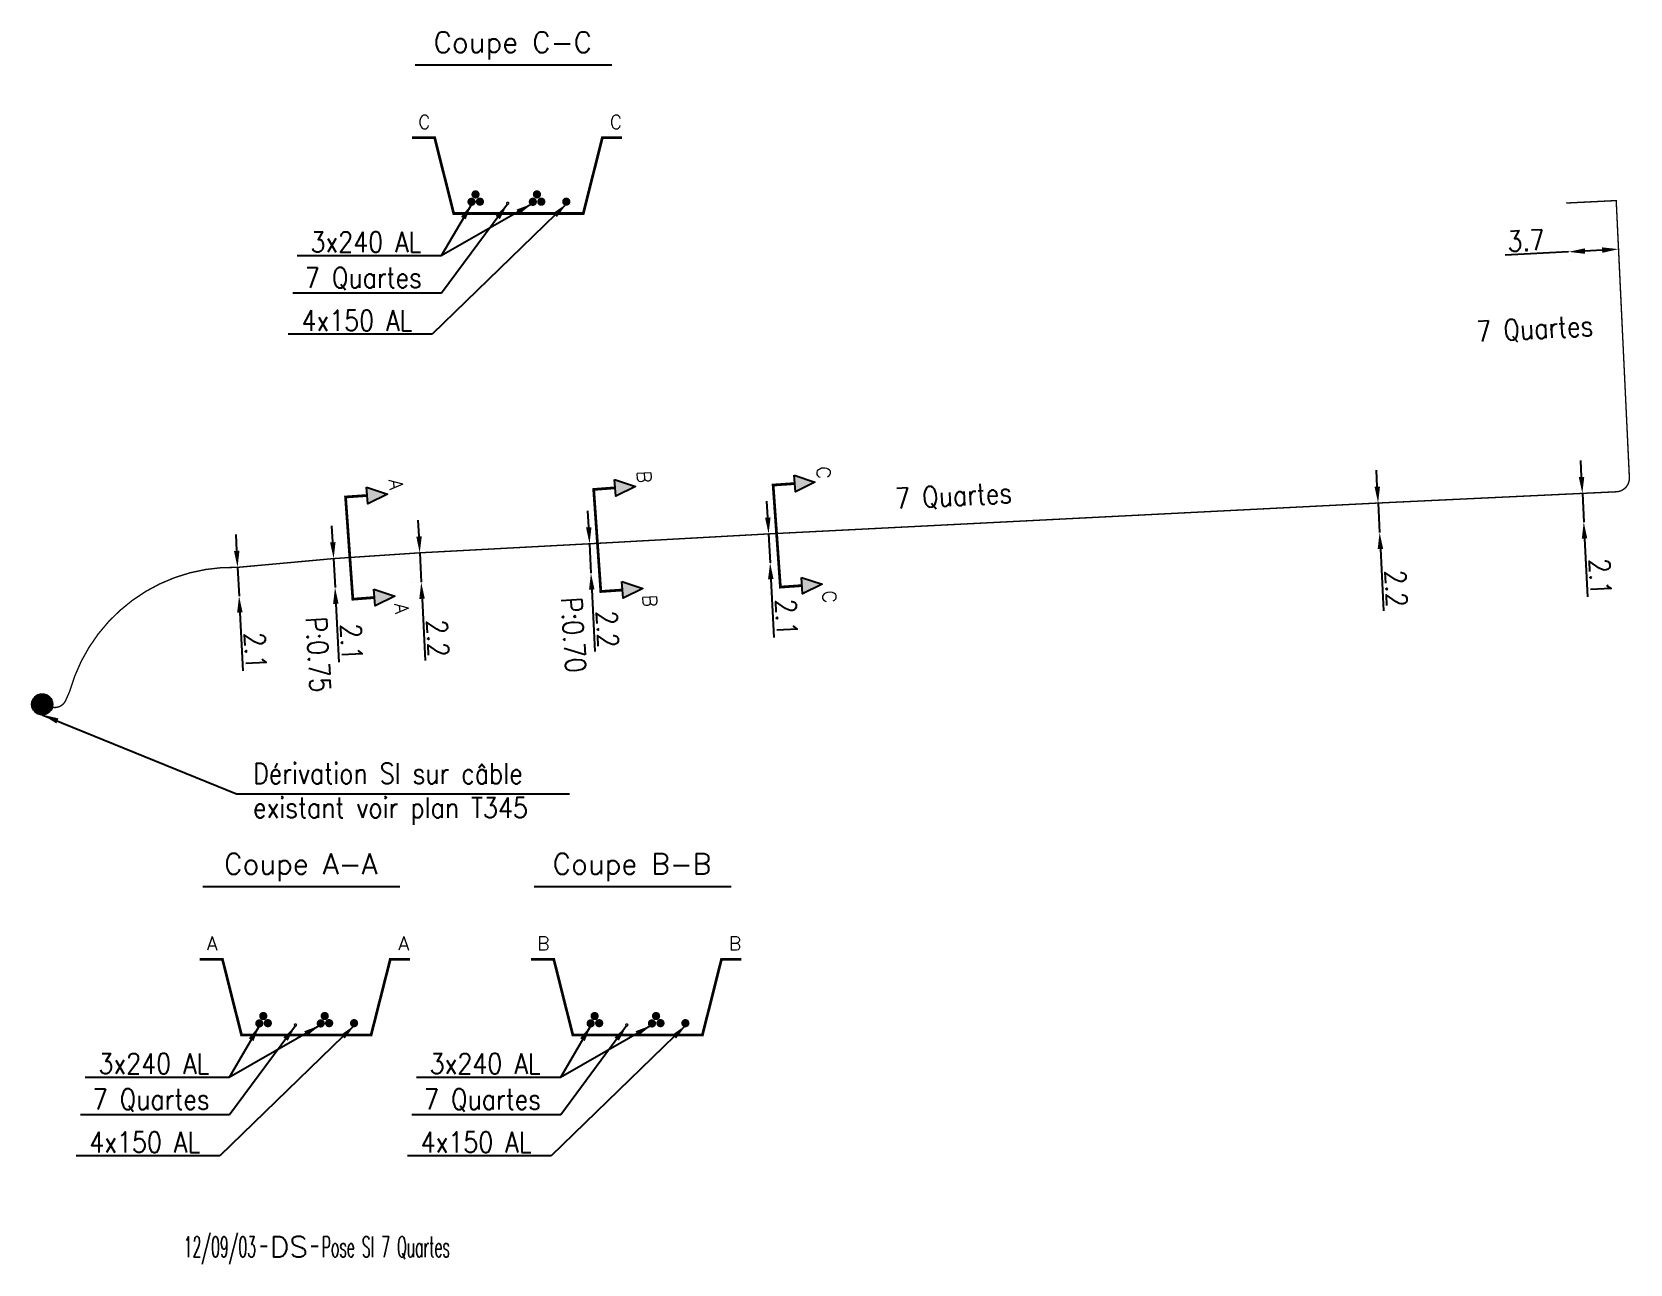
# Model space of a CAD drawing. Header units: millimetres. Extents: x 79997 to 81000, y 143376 to 144000.
# Drawn here: x 80799.9 to 80916.5, y 143800.1 to 143889.9 of the extents above; entities that cross this region are included whole.
import ezdxf
from ezdxf.enums import TextEntityAlignment as Align

# ---------------------------------------------------------------- set-up
doc = ezdxf.new("R2010")
doc.units = ezdxf.units.MM
doc.header["$PDMODE"] = 34
doc.linetypes.add('S_SIGNAL', pattern=[10, 4, -1.5, 0, -1.5, 0, -1.5, 0, -1.5])
doc.linetypes.add('S_ST', pattern=[14, 8, -1.5, 0, -1.5, 0, -1.5, 0, -1.5])
doc.layers.get('0').update_dxf_attribs({"linetype": 'CONTINUOUS'})
doc.layers.get('DEFPOINTS').update_dxf_attribs({"linetype": 'CONTINUOUS'})
for name, color, linetype in [('B_100', 3, 'CONTINUOUS'), ('M_130', 3, 'M_ST_15'), ('S_100', 5, 'S_SIGNAL'), ('S_300', 7, 'CONTINUOUS')]:
    doc.layers.add(name, color=color, linetype=linetype)
doc.styles.add('M_ROMANS', font='ROMANS.shx', dxfattribs={"width": 0.75})
doc.styles.get("Standard").update_dxf_attribs({"font": 'romans.shx', "width": 0.85})
doc.linetypes.add('M_ST_15', pattern='A,5,-0.3,["XX",Standard,S=1,R=0,X=0,Y=-0.5],-2.5', length=7.8)
doc.dimstyles.get("Standard").update_dxf_attribs({"dimtxt": 1.5, "dimasz": 1.2, "dimexe": 0.625, "dimexo": 0.625, "dimgap": 0.25, "dimtad": 1, "dimdec": 1, "dimzin": 0, "dimdsep": 46, "dimtxsty": 'Standard', "dimcen": -0.5, "dimadec": 0, "dimazin": 0, "dimtfac": 1, "dimtdec": 1, "dimtmove": 0, "dimatfit": 3, "dimfxl": 0, "dimtolj": 1, "dimtzin": 0, "dimarcsym": 0})

msp = doc.modelspace()

# ---------------------------------------------------------------- texts
for s, p in [('Coupe C-C', (80834.97, 143888.89)), ('Coupe A-A', (80819.5, 143828.99)), ('Coupe B-B', (80843.66, 143828.99))]:
    msp.add_text(s, height=1.5).set_placement(p, align=Align.MIDDLE)
at = {"color": 251}
for s, p in [('C', (80828.51, 143883.33)), ('C', (80842.49, 143883.33)), ('A', (80813.03, 143823.44)), ('A', (80827.01, 143823.44)), ('B', (80837.2, 143823.44)), ('B', (80851.18, 143823.44))]:
    msp.add_text(s, height=1, dxfattribs=at).set_placement(p, align=Align.MIDDLE)
for s, p in [('B', (80844.55, 143857.45)), ('C', (80857.64, 143857.77)), ('A', (80826.45, 143856.89)), ('B', (80844.97, 143848.41)), ('C', (80858.06, 143848.72)), ('A', (80826.87, 143847.85))]:
    msp.add_text(s, height=1, rotation=274.0564, dxfattribs=at).set_placement(p, align=Align.MIDDLE)
at = {"layer": 'B_100', "char_height": 1.5, "attachment_point": 6}
for insert in [(80827.64, 143868.86), (80812.16, 143808.96), (80836.33, 143808.96)]:
    msp.add_mtext('\\A1;4x150 AL', dxfattribs=dict(at, insert=insert))
at = {"layer": 'M_130', "linetype": 'Continuous', "char_height": 1.5, "attachment_point": 6}
for insert in [(80828.3, 143874.58), (80812.83, 143814.68), (80836.99, 143814.68)]:
    msp.add_mtext('\\A1;3x240 AL', dxfattribs=dict(at, insert=insert))
at = {"layer": 'S_100', "linetype": 'Continuous', "width": 0.85}
for p in [(80909.52, 143868.2), (80867.12, 143856.02)]:
    msp.add_text('7 Quartes', height=1.5, rotation=2.8975, dxfattribs=at).set_placement(p, align=Align.MIDDLE)
for s, p in [('P:0.70', (80838.49, 143848.65)), ('P:0.75', (80819.86, 143847.2))]:
    msp.add_text(s, height=1.5, rotation=273.5062, dxfattribs=at).set_placement(p)
at = {"layer": 'S_100', "linetype": 'Continuous', "char_height": 1.5}
for s, insert, attachment_point in [('\\A1;7 Quartes', (80828.33, 143871.91), 6), ('Dérivation SI sur câble\\Pexistant voir plan T345', (80816.02, 143834.34), 4), ('\\A1;7 Quartes', (80812.85, 143812.01), 6), ('\\A1;7 Quartes', (80837.02, 143812.01), 6)]:
    msp.add_mtext(s, dxfattribs=dict(at, insert=insert, attachment_point=attachment_point))

# ---------------------------------------------------------------- blocks, each defined once
blk = doc.blocks.new('*D32')
at = {"layer": 'DEFPOINTS', "color": 0, "linetype": 'Continuous', "transparency": 16777216}
for p in [(80814.89, 143850.86), (80815, 143848.77), (80815, 143848.77)]:
    blk.add_point(p, dxfattribs=at)
at = {"layer": 'S_100', "color": 0, "linetype": 'Continuous', "lineweight": -2, "transparency": 16777216}
for p, q in [((80814.83, 143852.06), (80814.78, 143853.26)), ((80814.89, 143850.86), (80815, 143848.77)), ((80815.06, 143847.57), (80815.27, 143843.32))]:
    blk.add_line(p, q, dxfattribs=at)
at = {"layer": 'S_100', "color": 0, "linetype": 'Continuous', "transparency": 16777216}
for points in [[(80815.03, 143852.07), (80814.63, 143852.05), (80814.89, 143850.86)], [(80815.26, 143847.58), (80814.86, 143847.56), (80815, 143848.77)]]:
    blk.add_solid(points, dxfattribs=at)
at = {"layer": 'S_100', "color": 0, "linetype": 'Continuous', "transparency": 16777216, "insert": (80816.19, 143844.77), "char_height": 1.5, "attachment_point": 5, "rotation": 272.8188}
blk.add_mtext('\\A1;2.1', dxfattribs=at)
blk = doc.blocks.new('*D33')
at = {"layer": 'DEFPOINTS', "color": 0, "linetype": 'Continuous', "transparency": 16777216}
for p in [(80821.9, 143851.5), (80822, 143849.4), (80822, 143849.4)]:
    blk.add_point(p, dxfattribs=at)
at = {"layer": 'S_100', "color": 0, "linetype": 'Continuous', "lineweight": -2, "transparency": 16777216}
for p, q in [((80821.84, 143852.69), (80821.78, 143853.89)), ((80821.9, 143851.5), (80822, 143849.4)), ((80822.06, 143848.2), (80822.27, 143843.95))]:
    blk.add_line(p, q, dxfattribs=at)
at = {"layer": 'S_100', "color": 0, "linetype": 'Continuous', "transparency": 16777216}
for points in [[(80822.04, 143852.7), (80821.64, 143852.68), (80821.9, 143851.5)], [(80822.26, 143848.21), (80821.86, 143848.19), (80822, 143849.4)]]:
    blk.add_solid(points, dxfattribs=at)
at = {"layer": 'S_100', "color": 0, "linetype": 'Continuous', "transparency": 16777216, "insert": (80823.2, 143845.4), "char_height": 1.5, "attachment_point": 5, "rotation": 272.8188}
blk.add_mtext('\\A1;2.1', dxfattribs=at)
blk = doc.blocks.new('*D34')
at = {"layer": 'DEFPOINTS', "color": 0, "linetype": 'Continuous', "transparency": 16777216}
for p in [(80828.18, 143851.92), (80828.29, 143849.77), (80828.29, 143849.77)]:
    blk.add_point(p, dxfattribs=at)
at = {"layer": 'S_100', "color": 0, "linetype": 'Continuous', "lineweight": -2, "transparency": 16777216}
for p, q in [((80828.13, 143853.11), (80828.07, 143854.31)), ((80827.56, 143851.88), (80827.56, 143851.88)), ((80828.18, 143851.92), (80828.29, 143849.77)), ((80827.67, 143849.74), (80827.67, 143849.74)), ((80828.35, 143848.57), (80828.57, 143844.06))]:
    blk.add_line(p, q, dxfattribs=at)
at = {"layer": 'S_100', "color": 0, "linetype": 'Continuous', "transparency": 16777216}
for points in [[(80828.33, 143853.12), (80827.93, 143853.1), (80828.18, 143851.92)], [(80828.55, 143848.58), (80828.15, 143848.56), (80828.29, 143849.77)]]:
    blk.add_solid(points, dxfattribs=at)
at = {"layer": 'S_100', "color": 0, "linetype": 'Continuous', "transparency": 16777216, "insert": (80829.49, 143845.69), "char_height": 1.5, "attachment_point": 5, "rotation": 272.8188}
blk.add_mtext('\\A1;2.2', dxfattribs=at)
blk = doc.blocks.new('*D35')
at = {"layer": 'DEFPOINTS', "color": 0, "linetype": 'Continuous', "transparency": 16777216}
for p in [(80840.57, 143852.58), (80840.67, 143850.43), (80840.67, 143850.43)]:
    blk.add_point(p, dxfattribs=at)
at = {"layer": 'S_100', "color": 0, "linetype": 'Continuous', "lineweight": -2, "transparency": 16777216}
for p, q in [((80840.51, 143853.78), (80840.45, 143854.98)), ((80840.57, 143852.58), (80840.67, 143850.43)), ((80840.73, 143849.24), (80840.95, 143844.72))]:
    blk.add_line(p, q, dxfattribs=at)
at = {"layer": 'S_100', "color": 0, "linetype": 'Continuous', "transparency": 16777216}
for points in [[(80840.71, 143853.79), (80840.31, 143853.77), (80840.57, 143852.58)], [(80840.93, 143849.25), (80840.53, 143849.23), (80840.67, 143850.43)]]:
    blk.add_solid(points, dxfattribs=at)
at = {"layer": 'S_100', "color": 0, "linetype": 'Continuous', "transparency": 16777216, "insert": (80841.87, 143846.36), "char_height": 1.5, "attachment_point": 5, "rotation": 272.8188}
blk.add_mtext('\\A1;2.2', dxfattribs=at)
blk = doc.blocks.new('*D36')
at = {"layer": 'DEFPOINTS', "color": 0, "linetype": 'Continuous', "transparency": 16777216}
for p in [(80853.63, 143853.3), (80853.74, 143851.2), (80853.74, 143851.2)]:
    blk.add_point(p, dxfattribs=at)
at = {"layer": 'S_100', "color": 0, "linetype": 'Continuous', "lineweight": -2, "transparency": 16777216}
for p, q in [((80853.57, 143854.49), (80853.51, 143855.69)), ((80853.63, 143853.3), (80853.74, 143851.2)), ((80854.26, 143853.33), (80854.26, 143853.33)), ((80854.36, 143851.23), (80854.36, 143851.23)), ((80853.79, 143850), (80854, 143845.75))]:
    blk.add_line(p, q, dxfattribs=at)
at = {"layer": 'S_100', "color": 0, "linetype": 'Continuous', "transparency": 16777216}
for points in [[(80853.77, 143854.5), (80853.37, 143854.48), (80853.63, 143853.3)], [(80853.99, 143850.01), (80853.59, 143849.99), (80853.74, 143851.2)]]:
    blk.add_solid(points, dxfattribs=at)
at = {"layer": 'S_100', "color": 0, "linetype": 'Continuous', "transparency": 16777216, "insert": (80854.93, 143847.2), "char_height": 1.5, "attachment_point": 5, "rotation": 272.8188}
blk.add_mtext('\\A1;2.1', dxfattribs=at)
blk = doc.blocks.new('*D37')
at = {"layer": 'DEFPOINTS', "color": 0, "linetype": 'Continuous', "transparency": 16777216}
for p in [(80911.98, 143873.86), (80911.98, 143873.86), (80915.63, 143874.06)]:
    blk.add_point(p, dxfattribs=at)
at = {"layer": 'S_100', "color": 0, "linetype": 'Continuous', "lineweight": -2, "transparency": 16777216}
for p, q in [((80911.98, 143873.86), (80907.35, 143873.61)), ((80914.43, 143873.99), (80913.18, 143873.92)), ((80912.02, 143873.23), (80912.02, 143873.23)), ((80915.66, 143873.43), (80915.66, 143873.43))]:
    blk.add_line(p, q, dxfattribs=at)
at = {"layer": 'S_100', "color": 0, "linetype": 'Continuous', "transparency": 16777216}
for points in [[(80913.17, 143874.12), (80913.19, 143873.72), (80911.98, 143873.86)], [(80914.42, 143874.19), (80914.44, 143873.79), (80915.63, 143874.06)]]:
    blk.add_solid(points, dxfattribs=at)
at = {"layer": 'S_100', "color": 0, "linetype": 'Continuous', "transparency": 16777216, "insert": (80908.88, 143874.69), "char_height": 1.5, "attachment_point": 5, "rotation": 3.0859}
blk.add_mtext('\\A1;3.7', dxfattribs=at)
blk = doc.blocks.new('*D38')
at = {"layer": 'DEFPOINTS', "color": 0, "linetype": 'Continuous', "transparency": 16777216}
for p in [(80898.09, 143855.55), (80898.2, 143853.4), (80898.2, 143853.4)]:
    blk.add_point(p, dxfattribs=at)
at = {"layer": 'S_100', "color": 0, "linetype": 'Continuous', "lineweight": -2, "transparency": 16777216}
for p, q in [((80898.03, 143856.74), (80897.97, 143857.94)), ((80898.09, 143855.55), (80898.2, 143853.4)), ((80898.26, 143852.2), (80898.48, 143847.69))]:
    blk.add_line(p, q, dxfattribs=at)
at = {"layer": 'S_100', "color": 0, "linetype": 'Continuous', "transparency": 16777216}
for points in [[(80898.23, 143856.75), (80897.83, 143856.74), (80898.09, 143855.55)], [(80898.46, 143852.21), (80898.06, 143852.19), (80898.2, 143853.4)]]:
    blk.add_solid(points, dxfattribs=at)
at = {"layer": 'S_100', "color": 0, "linetype": 'Continuous', "transparency": 16777216, "insert": (80899.4, 143849.32), "char_height": 1.5, "attachment_point": 5, "rotation": 272.8188}
blk.add_mtext('\\A1;2.2', dxfattribs=at)
blk = doc.blocks.new('*D39')
at = {"layer": 'DEFPOINTS', "color": 0, "linetype": 'Continuous', "transparency": 16777216}
for p in [(80912.99, 143856.25), (80913.09, 143854.16), (80913.09, 143854.16)]:
    blk.add_point(p, dxfattribs=at)
at = {"layer": 'S_100', "color": 0, "linetype": 'Continuous', "lineweight": -2, "transparency": 16777216}
for p, q in [((80912.93, 143857.45), (80912.87, 143858.65)), ((80912.99, 143856.25), (80913.09, 143854.16)), ((80913.15, 143852.96), (80913.36, 143848.71))]:
    blk.add_line(p, q, dxfattribs=at)
at = {"layer": 'S_100', "color": 0, "linetype": 'Continuous', "transparency": 16777216}
for points in [[(80913.13, 143857.46), (80912.73, 143857.44), (80912.99, 143856.25)], [(80913.35, 143852.97), (80912.95, 143852.95), (80913.09, 143854.16)]]:
    blk.add_solid(points, dxfattribs=at)
at = {"layer": 'S_100', "color": 0, "linetype": 'Continuous', "transparency": 16777216, "insert": (80914.29, 143850.16), "char_height": 1.5, "attachment_point": 5, "rotation": 272.8188}
blk.add_mtext('\\A1;2.1', dxfattribs=at)
blk = doc.blocks.new('S_300_02')
at = {"color": 0, "linetype": 'Continuous', "const_width": 0.75}
blk.add_lwpolyline([(-0.38, 0, 1), (0.38, 0, 1)], format="xyb", close=True, dxfattribs=at)
at = {"color": 0, "linetype": 'Continuous'}
blk.add_circle((0, 0), 0.75, dxfattribs=at)
at = {"color": 0, "linetype": 'Continuous', "style": 'M_ROMANS', "width": 0.75}
blk.add_attdef('NUM', text='', height=2, dxfattribs=at).set_placement((5.13, 2.17), align=Align.MIDDLE)
at = {"color": 0, "linetype": 'Continuous', "style": 'M_ROMANS', "width": 0.75, "flags": 3}
for tag, p in [('DEF_LEG', (0, -5)), ('DEF_COUP', (0, -7.5)), ('DEF_TYPE', (0, -10))]:
    blk.add_attdef(tag, text='', height=1.2, dxfattribs=at).set_placement(p, align=Align.MIDDLE)
blk = doc.blocks.new('GIS_MODF')
at = {"color": 0, "linetype": 'Continuous', "flags": 128}
for points in [[(-2.18, -0.01), (-1.68, -0.01)], [(1.52, -0.01), (2.02, -0.01)]]:
    blk.add_lwpolyline(points, dxfattribs=at)
at = {"color": 0, "linetype": 'Continuous', "width": 0.5}
blk.add_attdef('DATE', text='', height=1.5, dxfattribs=at).set_placement((-2.5, -0.8), align=Align.RIGHT)
at = {"color": 0, "linetype": 'Continuous', "width": 1.771291}
blk.add_attdef('USER', text='', height=1.5, dxfattribs=at).set_placement((-1.51, -0.8), (1.28, -0.8), align=Align.FIT)
at = {"color": 0, "linetype": 'Continuous', "width": 0.5}
blk.add_attdef('DESC', (2.29, -0.8), '', height=1.5, dxfattribs=at)

# ---------------------------------------------------------------- dimensions: what is measured, and where the dimension line sits
at = {"layer": 'S_100', "linetype": 'Continuous'}
for base, p1, p2, angle, picture, middle in [((80911.982, 143873.859), (80915.6267, 143874.0555), (80911.982, 143873.859), 183.0859, '*D37', (80908.9364, 143873.6948)), ((80898.2, 143853.4), (80898.09, 143855.55), (80898.2, 143853.4), 272.8188, '*D38', (80898.4, 143849.27)), ((80913.09, 143854.16), (80912.99, 143856.25), (80913.09, 143854.16), 272.8188, '*D39', (80913.29, 143850.11)), ((80853.74, 143851.2), (80853.63, 143853.3), (80853.74, 143851.2), 272.8188, '*D36', (80853.93, 143847.15)), ((80828.29, 143849.77), (80828.18, 143851.92), (80828.29, 143849.77), 272.8188, '*D34', (80828.49, 143845.64)), ((80840.67, 143850.43), (80840.57, 143852.58), (80840.67, 143850.43), 272.8188, '*D35', (80840.88, 143846.31)), ((80815, 143848.77), (80814.89, 143850.86), (80815, 143848.77), 272.8188, '*D32', (80815.2, 143844.72)), ((80822, 143849.4), (80821.9, 143851.5), (80822, 143849.4), 272.8188, '*D33', (80822.2, 143845.35))]:
    dim = msp.add_linear_dim(base=base, p1=p1, p2=p2, angle=angle, dimstyle='Standard', dxfattribs=at)
    dim.commit()
    dim.dimension.update_dxf_attribs({"geometry": picture, "text_midpoint": middle, "dimtype": 161})

# ---------------------------------------------------------------- linework, layer by layer
at = {"linetype": 'Continuous'}
for p, q in [((80827.85, 143887.5), (80842.2, 143887.5)), ((80812.37, 143827.6), (80826.72, 143827.6)), ((80836.54, 143827.6), (80850.89, 143827.6))]:
    msp.add_line(p, q, dxfattribs=at)
at = {"color": 251, "linetype": 'Continuous', "flags": 128}
for points in [[(80842.94, 143882.18, 0.2, 0.2, 0), (80841.5, 143882.18, 0.2, 0.2, 0), (80840.11, 143876.66, 0.2, 0.2, 0), (80830.66, 143876.66, 0.2, 0.2, 0), (80829.27, 143882.18, 0.2, 0.2, 0), (80827.61, 143882.18, 0, 0, 0)], [(80842.97, 143849.21, 0.2, 0.2, 0), (80841.39, 143849.1, 0.2, 0.2, 0), (80840.87, 143856.54, 0.2, 0.2, 0), (80842.44, 143856.66, 0, 0, 0)], [(80856.06, 143849.53, 0.2, 0.2, 0), (80854.49, 143849.42, 0.2, 0.2, 0), (80853.96, 143856.86, 0.2, 0.2, 0), (80855.54, 143856.97, 0, 0, 0)], [(80824.88, 143848.66, 0.2, 0.2, 0), (80823.3, 143848.54, 0.2, 0.2, 0), (80822.77, 143855.99, 0.2, 0.2, 0), (80824.35, 143856.1, 0, 0, 0)], [(80827.46, 143822.28, 0.2, 0.2, 0), (80826.03, 143822.28, 0.2, 0.2, 0), (80824.63, 143816.76, 0.2, 0.2, 0), (80815.18, 143816.76, 0.2, 0.2, 0), (80813.79, 143822.28, 0.2, 0.2, 0), (80812.13, 143822.29, 0, 0, 0)], [(80851.63, 143822.28, 0.2, 0.2, 0), (80850.19, 143822.28, 0.2, 0.2, 0), (80848.8, 143816.76, 0.2, 0.2, 0), (80839.35, 143816.76, 0.2, 0.2, 0), (80837.96, 143822.28, 0.2, 0.2, 0), (80836.3, 143822.29, 0, 0, 0)]]:
    msp.add_lwpolyline(points, format="xyseb", dxfattribs=at)
at = {"color": 251, "flags": 128}
for points in [[(80855.49, 143857.58), (80857.01, 143857.07), (80855.58, 143856.36), (80855.49, 143857.58)], [(80824.3, 143856.7), (80825.83, 143856.2), (80824.39, 143855.49), (80824.3, 143856.7)], [(80842.4, 143857.26), (80843.92, 143856.76), (80842.49, 143856.05), (80842.4, 143857.26)], [(80842.93, 143849.82), (80844.45, 143849.32), (80843.02, 143848.61), (80842.93, 143849.82)], [(80856.02, 143850.13), (80857.54, 143849.63), (80856.11, 143848.92), (80856.02, 143850.13)], [(80824.83, 143849.26), (80826.36, 143848.76), (80824.92, 143848.05), (80824.83, 143849.26)]]:
    msp.add_lwpolyline(points, dxfattribs=at)
at = {"color": 251}
for points in [[(80855.49, 143857.58), (80857.01, 143857.07), (80855.58, 143856.36)], [(80824.3, 143856.7), (80825.83, 143856.2), (80824.39, 143855.49)], [(80842.4, 143857.26), (80843.92, 143856.76), (80842.49, 143856.05)], [(80842.93, 143849.82), (80844.45, 143849.32), (80843.02, 143848.61)], [(80856.02, 143850.13), (80857.54, 143849.63), (80856.11, 143848.92)], [(80824.83, 143849.26), (80826.36, 143848.76), (80824.92, 143848.05)]]:
    msp.add_solid(points, dxfattribs=at)
at = {"layer": 'B_100', "const_width": 0.3, "flags": 128}
for points in [[(80838.72, 143877.52, 1), (80839.02, 143877.52, 1)], [(80823.24, 143817.63, 1), (80823.54, 143817.63, 1)], [(80847.41, 143817.63, 1), (80847.71, 143817.63, 1)]]:
    msp.add_lwpolyline(points, format="xyb", close=True, dxfattribs=at)
at = {"layer": 'M_130', "const_width": 0.3, "flags": 128}
for points in [[(80831.81, 143877.51, 1), (80832.11, 143877.51, 1)], [(80832.1, 143878.05, 1), (80832.4, 143878.05, 1)], [(80832.42, 143877.52, 1), (80832.72, 143877.52, 1)], [(80836.28, 143877.51, 1), (80836.58, 143877.51, 1)], [(80836.58, 143878.05, 1), (80836.88, 143878.05, 1)], [(80836.9, 143877.52, 1), (80837.2, 143877.52, 1)], [(80816.33, 143817.61, 1), (80816.63, 143817.61, 1)], [(80816.62, 143818.15, 1), (80816.92, 143818.15, 1)], [(80816.95, 143817.63, 1), (80817.25, 143817.63, 1)], [(80820.81, 143817.61, 1), (80821.11, 143817.61, 1)], [(80821.1, 143818.15, 1), (80821.4, 143818.15, 1)], [(80821.42, 143817.63, 1), (80821.72, 143817.63, 1)], [(80840.5, 143817.61, 1), (80840.8, 143817.61, 1)], [(80840.79, 143818.15, 1), (80841.09, 143818.15, 1)], [(80841.12, 143817.63, 1), (80841.42, 143817.63, 1)], [(80844.97, 143817.61, 1), (80845.27, 143817.61, 1)], [(80845.27, 143818.15, 1), (80845.57, 143818.15, 1)], [(80845.59, 143817.63, 1), (80845.89, 143817.63, 1)]]:
    msp.add_lwpolyline(points, format="xyb", close=True, dxfattribs=at)
at = {"layer": 'S_100', "linetype": 'S_ST', "const_width": 0.1, "flags": 128}
msp.add_lwpolyline([(80801.36, 143840.66, 0.363854), (80802.37, 143841.2), (80802.65, 143841.83, -0.344313), (80814.89, 143850.86), (80821.9, 143851.5), (80828.18, 143851.92), (80840.57, 143852.58), (80853.63, 143853.3), (80898.09, 143855.55), (80915.47, 143856.37, 0.414214), (80916.42, 143857.42), (80915.46, 143877.6), (80911.81, 143877.42)], format="xyb", dxfattribs=at)
for points in [[(80834.52, 143877.4, 1), (80834.67, 143877.4, 1)], [(80819.04, 143817.5, 1), (80819.19, 143817.5, 1)], [(80843.21, 143817.5, 1), (80843.36, 143817.5, 1)]]:
    msp.add_lwpolyline(points, format="xyb", close=True, dxfattribs=at)

# ---------------------------------------------------------------- block references
at = {"layer": 'S_100', "linetype": 'Continuous'}
ref = msp.add_blockref('GIS_MODF', (80818.74, 143801.37), dxfattribs=at)
ref.add_attrib('DATE', '12/09/03', dxfattribs={"layer": '0', "color": 0, "linetype": 'Continuous', "height": 1.5, "width": 0.5}).set_placement((80816.24, 143800.57), align=Align.RIGHT)
ref.add_attrib('USER', 'DS', dxfattribs={"layer": '0', "color": 0, "linetype": 'Continuous', "height": 1.5, "width": 1.025485}).set_placement((80817.23, 143800.57), (80820.02, 143800.57), align=Align.FIT)
ref.add_attrib('DESC', 'Pose SI 7 Quartes', (80821.03, 143800.57), dxfattribs={"layer": '0', "color": 0, "linetype": 'Continuous', "height": 1.5, "width": 0.5})
at = {"layer": 'S_300'}
msp.add_blockref('S_300_02', (80800.64, 143840.87), dxfattribs=at)

msp.set_redraw_order([(e.dxf.handle, doc.entitydb.next_handle()) for e in msp.query("TEXT MTEXT ATTDEF DIMENSION ARC_DIMENSION")])  # texts and dimensions are drawn at this point

# ---------------------------------------------------------------- leaders
at = {"layer": 'B_100', "color": 252, "annotation_type": 0, "has_hookline": 1, "hookline_direction": 1, "text_width": 9.05}
for points in [[(80838.91, 143877.38), (80829.09, 143867.86), (80827.89, 143867.86)], [(80823.43, 143817.48), (80813.61, 143807.96), (80812.41, 143807.96)], [(80847.6, 143817.48), (80837.78, 143807.96), (80836.58, 143807.96)]]:
    msp.add_leader(points, dimstyle='Standard', dxfattribs=at)
at = {"layer": 'M_130', "color": 252, "linetype": 'Continuous', "annotation_type": 0, "has_hookline": 1, "hookline_direction": 1, "text_width": 9.05}
for points in [[(80831.97, 143877.36), (80829.75, 143873.58), (80828.55, 143873.58)], [(80816.49, 143817.46), (80814.28, 143813.68), (80813.08, 143813.68)], [(80840.66, 143817.46), (80838.44, 143813.68), (80837.24, 143813.68)]]:
    msp.add_leader(points, dimstyle='Standard', dxfattribs=at)
at = {"layer": 'M_130', "linetype": 'Continuous'}
for points in [[(80836.38, 143877.37), (80829.75, 143873.58)], [(80820.9, 143817.47), (80814.28, 143813.68)], [(80845.07, 143817.47), (80838.44, 143813.68)]]:
    msp.add_leader(points, dimstyle='Standard', dxfattribs=at)
at = {"layer": 'S_100', "color": 252, "linetype": 'Continuous', "annotation_type": 0, "has_hookline": 1, "hookline_direction": 1, "text_width": 9.41}
for points in [[(80834.58, 143877.33), (80829.78, 143870.84), (80828.58, 143870.84)], [(80819.11, 143817.43), (80814.3, 143810.94), (80813.1, 143810.94)], [(80843.27, 143817.43), (80838.47, 143810.94), (80837.27, 143810.94)]]:
    msp.add_leader(points, dimstyle='Standard', dxfattribs=at)
at = {"layer": 'S_100', "linetype": 'Continuous', "annotation_type": 0, "has_hookline": 1, "hookline_direction": 0, "text_width": 22.83}
msp.add_leader([(80800.64, 143840.12), (80814.82, 143834.34), (80816.02, 143834.34)], dimstyle='Standard', dxfattribs=at)

doc.saveas('drawing.dxf')
